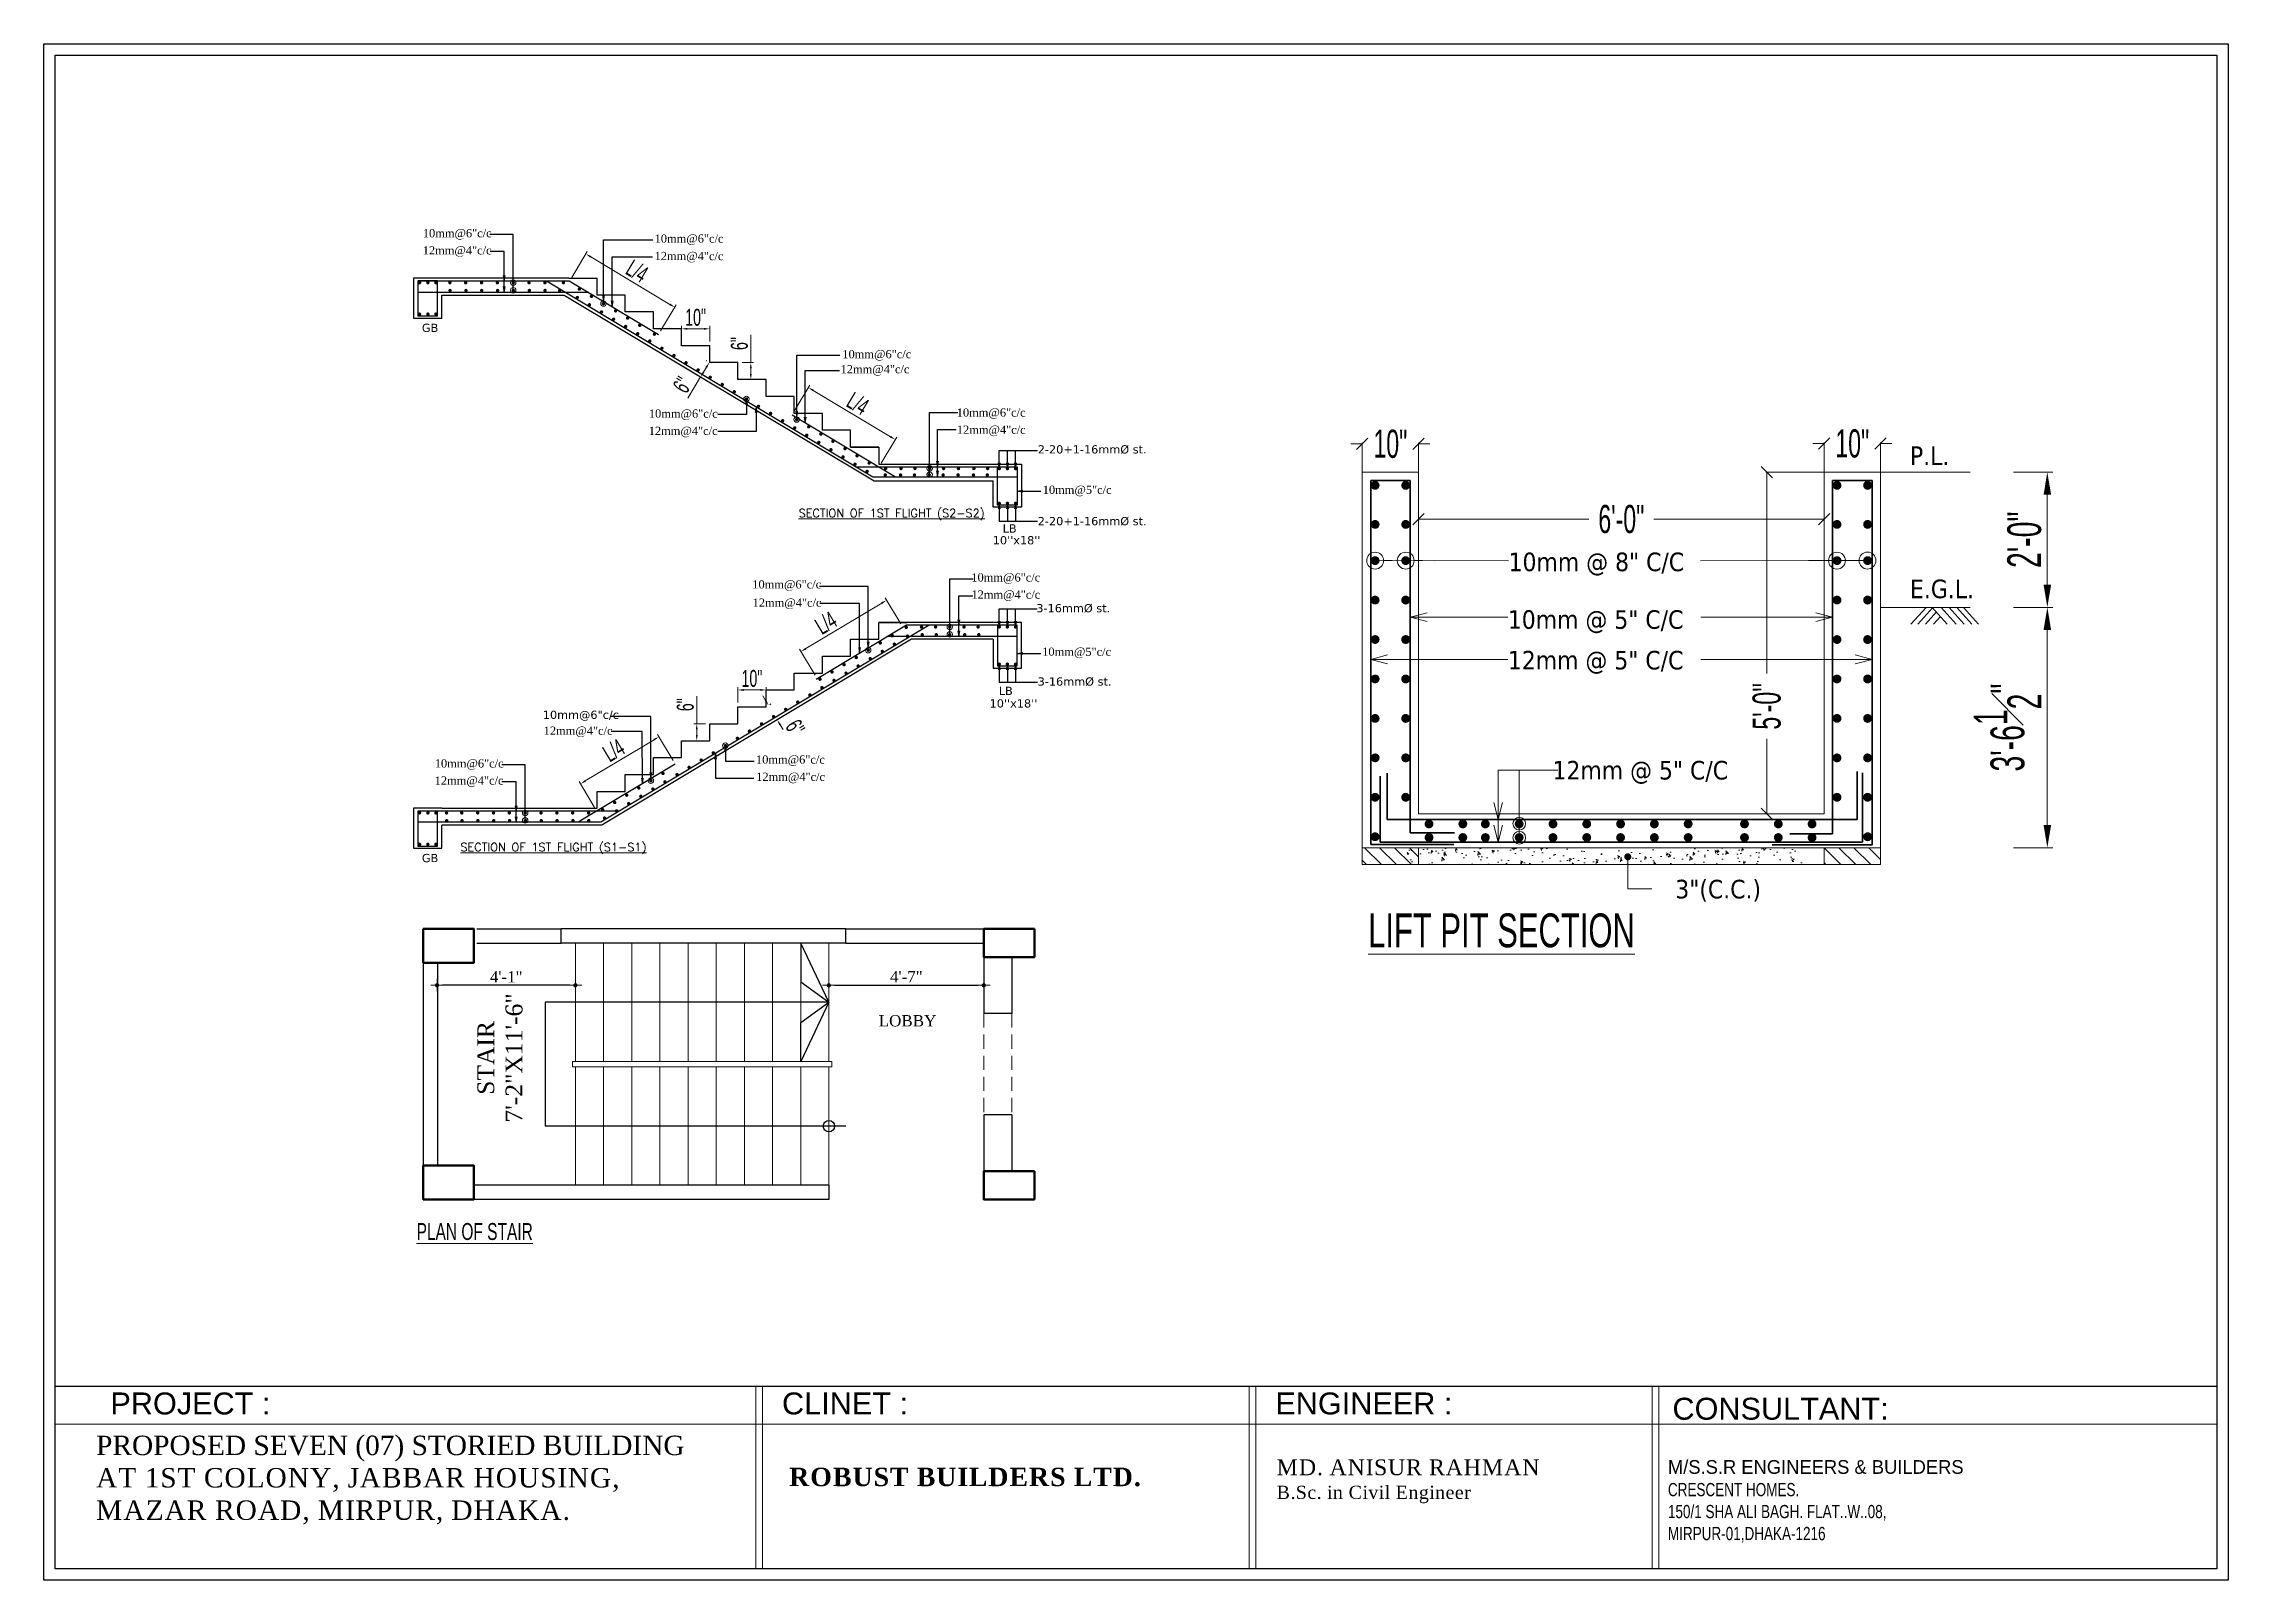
# Model space of a CAD drawing. Extents: x 52891 to 66536, y -48165 to -44533.
# Drawn here: x 64542 to 65317, y -46913 to -46368 of the extents above; entities that cross this region are included whole.
import ezdxf

# ---------------------------------------------------------------- set-up
doc = ezdxf.new("R2010")
doc.units = 0
doc.header["$MEASUREMENT"] = 0
doc.header["$PDMODE"] = 3
doc.linetypes.add('HIDDEN2', pattern=[0.1875, 0.125, -0.0625])
doc.layers.get('0').update_dxf_attribs({"lineweight": 13})
doc.layers.get('DEFPOINTS').update_dxf_attribs({"lineweight": 13})
for name, color, linetype, lineweight in [('COLL HATCH', 142, 'Continuous', 13), ('COLUMN', 1, 'Continuous', 40), ('COLUMN-1', 1, 'Continuous', 50), ('DIM', 8, 'Continuous', 13), ('DIMENSION', 8, 'Continuous', 15), ('dimention', 201, 'Continuous', 13), ('DIMENTION --1', 177, 'Continuous', 13), ('HACTH', 8, 'Continuous', 13), ('hatch', 252, 'Continuous', 13), ('HATCH-1', 53, 'Continuous', 13), ('line', 7, 'Continuous', 15), ('Reanf', 150, 'Continuous', 30), ('ROD', 1, 'Continuous', 35), ('STAIR', 8, 'Continuous', 13), ('TEX', 7, 'Continuous', 15), ('TEXT', 7, 'Continuous', 13), ('Text1', 7, 'Continuous', 13), ('VER RAIL', 32, 'Continuous', 15), ('WALL', 7, 'Continuous', 30), ('wall-3', 7, 'Continuous', 15), ('WIN', 4, 'Continuous', 13), ('windor', 4, 'Continuous', 25)]:
    doc.layers.add(name, color=color, linetype=linetype, lineweight=lineweight)
doc.layers.add('Layer1', color=174, linetype='Continuous')
doc.styles.add('Arial', font='arial.ttf')
doc.styles.add('arial narrow', font='tahoma.ttf')
doc.styles.add('ARIAL_HALF', font='swisscl.ttf', dxfattribs={"width": 0.8})
doc.styles.add('BABU', font='micross.ttf')
doc.styles.add('Kabir', font='ARIALN.TTF', dxfattribs={"width": 0.8})
doc.styles.add('RS6', font='times.ttf')
doc.styles.add('SIMPLEX', font='simplex.shx', dxfattribs={"width": 0.75, "oblique": 5})
doc.styles.get("Standard").update_dxf_attribs({"font": 'arial.ttf', "width": 0.6, "height": 6})
doc.styles.add('text', font='verdana.ttf')
doc.dimstyles.new('1-4', dxfattribs={"dimtxt": 6, "dimasz": 4, "dimexe": 1, "dimexo": 1.5, "dimgap": 1, "dimtad": 1, "dimdec": 1, "dimzin": 3, "dimdsep": 46, "dimlunit": 4, "dimtxsty": 'Standard', "dimcen": 0.09, "dimdle": 4, "dimclrd": 252, "dimclre": 252, "dimclrt": 7, "dimadec": 0, "dimazin": 0, "dimtfac": 1, "dimtdec": 1, "dimtofl": 0, "dimtmove": 1, "dimatfit": 3, "dimfxl": 2, "dimfrac": 1, "dimtolj": 1, "dimtzin": 0, "dimlwd": 9, "dimlwe": 9, "dimarcsym": 0})
doc.dimstyles.new('1_4', dxfattribs={"dimtxt": 3, "dimasz": 2, "dimexe": 0.18, "dimexo": 0.0625, "dimgap": 4, "dimtad": 0, "dimdec": 0, "dimzin": 3, "dimdsep": 46, "dimlunit": 4, "dimtxsty": 'RS6', "dimblk": 'D', "dimcen": 3, "dimse1": 1, "dimse2": 1, "dimclrt": 7, "dimadec": 0, "dimazin": 0, "dimtfac": 1, "dimtdec": 0, "dimtix": 1, "dimtmove": 1, "dimatfit": 3, "dimldrblk": 'OPEN30', "dimfxl": 0.18, "dimtvp": 0.75, "dimtolj": 1, "dimtzin": 0, "dimarcsym": 0})
doc.dimstyles.new('babu', dxfattribs={"dimscale": 0, "dimtxt": 5, "dimasz": 6, "dimexe": 4, "dimexo": 2, "dimgap": 1, "dimtad": 1, "dimdec": 1, "dimzin": 3, "dimdsep": 46, "dimlunit": 4, "dimtxsty": 'BABU', "dimblk": 'OBLIQUE', "dimcen": 0.09, "dimclrd": 256, "dimclre": 256, "dimclrt": 5, "dimadec": 0, "dimazin": 0, "dimtfac": 1, "dimtdec": 1, "dimtmove": 2, "dimatfit": 0, "dimldrblk": 'OPEN', "dimfxl": 1, "dimfrac": 1, "dimtolj": 1, "dimtzin": 0, "dimarcsym": 0})
doc.dimstyles.new('Colm dim', dxfattribs={"dimtxt": 4, "dimasz": 2, "dimexe": 3, "dimexo": 3, "dimgap": 0.125, "dimtad": 0, "dimdec": 0, "dimzin": 3, "dimdsep": 46, "dimlunit": 4, "dimtxsty": 'RS6', "dimblk": 'D', "dimcen": 3, "dimdle": 1, "dimse1": 1, "dimse2": 1, "dimclrt": 7, "dimadec": 0, "dimazin": 0, "dimtfac": 1, "dimtdec": 0, "dimtix": 1, "dimtmove": 0, "dimatfit": 3, "dimldrblk": 'OPEN90', "dimfxl": 6, "dimfxlon": 1, "dimtvp": 0.75, "dimtolj": 1, "dimtzin": 0, "dimarcsym": 0})
doc.dimstyles.new('Standard$0', dxfattribs={"dimtxt": 7, "dimasz": 3, "dimexe": 2, "dimexo": 2, "dimgap": 1.5, "dimtad": 0, "dimdec": 0, "dimrnd": 0.25, "dimzin": 3, "dimdsep": 46, "dimlunit": 4, "dimtxsty": 'Standard', "dimblk": 'OBLIQUE', "dimcen": 3.4375, "dimdle": 3, "dimclrd": 4, "dimclre": 256, "dimclrt": 256, "dimadec": 0, "dimazin": 0, "dimtfac": 1, "dimtdec": 0, "dimtofl": 0, "dimtmove": 0, "dimatfit": 3, "dimldrblk": 'DOTSMALL', "dimfxl": 4, "dimtolj": 1, "dimtzin": 0, "dimlwd": 9, "dimlwe": -1, "dimarcsym": 0})

msp = doc.modelspace()

# ---------------------------------------------------------------- texts
at = {"layer": 'DIM', "color": 0, "style": 'text'}
for s, p in [('LB', (64882.17, -46541.52)), ("10''x18''", (64878.67, -46545.69)), ("10''x18''", (64877.55, -46603.61)), ('LB', (64880.8, -46599.16))]:
    msp.add_text(s, height=2.916, dxfattribs=at).set_placement(p)
at = {"layer": 'DIM', "color": 0, "char_height": 2.916, "width": 45.0698, "style": 'text'}
for s, insert, attachment_point in [('{\\fTimes New Roman|b0|i0|c0|p18;10mm@6"c/c}', (64676.31, -46433.8), 1), ('{\\fTimes New Roman|b0|i0|c0|p18;10mm@6"c/c}', (64758.61, -46435.71), 1), ('{\\fTimes New Roman|b0|i0|c0|p18;12mm@4"c/c}', (64676.28, -46439.88), 1), ('{\\fTimes New Roman|b0|i0|c0|p18;12mm@4"c/c}', (64758.59, -46441.9), 1), ('GB', (64675.97, -46467.4), 1), ('{\\fTimes New Roman|b0|i0|c0|p18;10mm@6"c/c}', (64825.27, -46476.73), 1), ('{\\fTimes New Roman|b0|i0|c0|p18;12mm@4"c/c}', (64824.63, -46482.07), 1), ('{\\fTimes New Roman|b0|i0|c0|p18;10mm@6"c/c}', (64756.57, -46497.82), 1), ('{\\fTimes New Roman|b0|i0|c0|p18;10mm@6"c/c}', (64890.32, -46497.44), 3), ('{\\fTimes New Roman|b0|i0|c0|p18;12mm@4"c/c}', (64756.52, -46503.95), 1), ('{\\fTimes New Roman|b0|i0|c0|p18;12mm@4"c/c}', (64890.35, -46503.55), 3), ('2-20+1-16mm%%C st.', (64894.64, -46510.53), 1), ('{\\fTimes New Roman|b0|i0|c0|p18;10mm@5"c/c}', (64896.41, -46524.88), 1), ('2-20+1-16mm%%C st.', (64894.64, -46536), 1), ('{\\fTimes New Roman|b0|i0|c0|p18;10mm@6"c/c}', (64793.29, -46558.43), 1), ('{\\fTimes New Roman|b0|i0|c0|p18;10mm@6"c/c}', (64895.51, -46555.98), 3), ('{\\fTimes New Roman|b0|i0|c0|p18;12mm@4"c/c}', (64895.54, -46562.06), 3), ('{\\fTimes New Roman|b0|i0|c0|p18;12mm@4"c/c}', (64793.41, -46564.93), 1), ('3-16mm%%C st.', (64894.14, -46566.89), 1), ('{\\fTimes New Roman|b0|i0|c0|p18;10mm@5"c/c}', (64896.23, -46582.34), 1), ('3-16mm%%C st.', (64894.6, -46592.92), 1), ('10mm@6"c/c', (64718.91, -46604.73), 1), ('{\\fTimes New Roman|b0|i0|c0|p18;12mm@4"c/c}', (64719.23, -46610.37), 1), ('{\\fTimes New Roman|b0|i0|c0|p18;10mm@6"c/c}', (64680.55, -46621.98), 1), ('{\\fTimes New Roman|b0|i0|c0|p18;10mm@6"c/c}', (64794.61, -46620.61), 1), ('{\\fTimes New Roman|b0|i0|c0|p18;12mm@4"c/c}', (64680.52, -46628.06), 1), ('{\\fTimes New Roman|b0|i0|c0|p18;12mm@4"c/c}', (64794.67, -46626.74), 1), ('GB', (64675.97, -46655.58), 1)]:
    msp.add_mtext(s, dxfattribs=dict(at, insert=insert, attachment_point=attachment_point))
at = {"layer": 'TEXT', "insert": (64711.76, -46727.98), "char_height": 6, "width": 44.383, "attachment_point": 8, "rotation": 90, "style": 'RS6'}
msp.add_mtext('STAIR\\P7\'-2"X11\'-6"', dxfattribs=at)
at = {"layer": 'TEXT', "insert": (64848.4, -46716.85), "char_height": 4, "width": 44.383, "attachment_point": 8, "style": 'RS6'}
msp.add_mtext('LOBBY', dxfattribs=at)
at = {"layer": 'Text1', "lineweight": 13, "ltscale": 15, "style": 'SIMPLEX'}
for s, p in [('%%USECTION OF 1ST FLIGHT (S2-S2)', (64809.75, -46536.08)), ('%%USECTION OF 1ST FLIGHT (S1-S1)', (64689.66, -46654.62))]:
    msp.add_text(s, height=2.9416, dxfattribs=at).set_placement(p)
at = {"layer": 'Text1', "insert": (64674.11, -46786.59), "char_height": 6, "width": 103.2444, "attachment_point": 1, "style": 'Kabir'}
msp.add_mtext('{\\LPLAN OF STAIR}', dxfattribs=at)

# ---------------------------------------------------------------- blocks, each defined once
blk = doc.blocks.new('*D1766')
at = {"layer": 'DEFPOINTS', "color": 0}
for p in [(64813.21, -46490.03), (64807.41, -46499.69), (64838.26, -46518.2)]:
    blk.add_point(p, dxfattribs=at)
at = {"layer": 'DIMENTION --1', "color": 252, "lineweight": 9}
for p, q in [((64808.18, -46498.4), (64813.72, -46489.17)), ((64842.34, -46507.51), (64814.92, -46491.06)), ((64839.03, -46516.91), (64844.57, -46507.68))]:
    blk.add_line(p, q, dxfattribs=at)
at = {"layer": 'DIMENTION --1', "color": 252}
for points in [[(64815.09, -46490.77), (64814.75, -46491.34), (64813.21, -46490.03)], [(64842.51, -46507.22), (64842.17, -46507.79), (64844.06, -46508.53)]]:
    blk.add_solid(points, dxfattribs=at)
at = {"layer": 'DIMENTION --1', "color": 7, "insert": (64830.74, -46495.76), "char_height": 6, "attachment_point": 5, "rotation": 329.03624}
blk.add_mtext('\\A1;L/4', dxfattribs=at)
blk = doc.blocks.new('*D1767')
at = {"layer": 'DEFPOINTS', "color": 0}
for p in [(64728.4, -46452.29), (64765.74, -46461.54), (64759.94, -46471.2)]:
    blk.add_point(p, dxfattribs=at)
at = {"layer": 'DIMENTION --1', "color": 252, "lineweight": 9}
for p, q in [((64729.17, -46451), (64734.71, -46441.76)), ((64735.91, -46443.65), (64764.02, -46460.51)), ((64760.71, -46469.92), (64766.25, -46460.69))]:
    blk.add_line(p, q, dxfattribs=at)
at = {"layer": 'DIMENTION --1', "color": 252}
for points in [[(64736.09, -46443.36), (64735.74, -46443.94), (64734.2, -46442.62)], [(64764.19, -46460.23), (64763.85, -46460.8), (64765.74, -46461.54)]]:
    blk.add_solid(points, dxfattribs=at)
at = {"layer": 'DIMENTION --1', "color": 7, "insert": (64752.38, -46448.74), "char_height": 6, "attachment_point": 5, "rotation": 329.03624}
blk.add_mtext('\\A1;L/4', dxfattribs=at)
blk = doc.blocks.new('*D1768')
at = {"layer": 'DEFPOINTS', "color": 0}
for p in [(64768.17, -46469.2), (64768.17, -46475.2), (64778.17, -46475.2)]:
    blk.add_point(p, dxfattribs=at)
at = {"layer": 'DIMENTION --1', "color": 252, "lineweight": 9}
for p, q in [((64768.17, -46473.7), (64768.17, -46468.2)), ((64778.17, -46473.7), (64778.17, -46468.2)), ((64776.17, -46469.2), (64770.17, -46469.2))]:
    blk.add_line(p, q, dxfattribs=at)
at = {"layer": 'DIMENTION --1', "color": 252}
for points in [[(64770.17, -46468.87), (64770.17, -46469.53), (64768.17, -46469.2)], [(64776.17, -46468.87), (64776.17, -46469.53), (64778.17, -46469.2)]]:
    blk.add_solid(points, dxfattribs=at)
at = {"layer": 'DIMENTION --1', "color": 7, "insert": (64773.17, -46465.14), "char_height": 6, "attachment_point": 5}
blk.add_mtext('\\A1;10"', dxfattribs=at)
blk = doc.blocks.new('*D1769')
at = {"layer": 'DEFPOINTS', "color": 0}
for p in [(64788.17, -46481.2), (64788.17, -46487.2), (64792.77, -46487.2)]:
    blk.add_point(p, dxfattribs=at)
at = {"layer": 'DIMENTION --1', "color": 252, "lineweight": 9}
for p, q in [((64792.77, -46471.35), (64792.77, -46481.2)), ((64789.67, -46481.2), (64793.77, -46481.2)), ((64792.77, -46483.2), (64792.77, -46485.2)), ((64789.67, -46487.2), (64793.77, -46487.2))]:
    blk.add_line(p, q, dxfattribs=at)
at = {"layer": 'DIMENTION --1', "color": 252}
for points in [[(64792.44, -46483.2), (64793.1, -46483.2), (64792.77, -46481.2)], [(64792.44, -46485.2), (64793.1, -46485.2), (64792.77, -46487.2)]]:
    blk.add_solid(points, dxfattribs=at)
at = {"layer": 'DIMENTION --1', "color": 7, "insert": (64788.71, -46474.43), "char_height": 6, "attachment_point": 5, "rotation": 90}
blk.add_mtext('\\A1;6"', dxfattribs=at)
blk = doc.blocks.new('_OPEN')
at = {"color": 0, "linetype": 'ByBlock', "ltscale": 2}
for p, q in [((-1, 0.17), (0, 0)), ((0, 0), (-1, -0.17)), ((0, 0), (-1, 0))]:
    blk.add_line(p, q, dxfattribs=at)
blk = doc.blocks.new('*D1770')
at = {"layer": 'DEFPOINTS', "color": 0}
for p in [(64778.17, -46481.2), (64774.95, -46486.26), (64775.08, -46486.34)]:
    blk.add_point(p, dxfattribs=at)
at = {"layer": 'DIMENTION --1', "color": 252, "lineweight": 9}
for p, q in [((64777.01, -46482.83), (64775.98, -46484.55)), ((64776.89, -46480.43), (64777.18, -46480.61)), ((64770.41, -46493.84), (64774.95, -46486.26)), ((64773.8, -46485.57), (64774.09, -46485.75))]:
    blk.add_line(p, q, dxfattribs=at)
at = {"layer": 'DIMENTION --1', "color": 252}
for points in [[(64775.7, -46484.38), (64776.27, -46484.72), (64774.95, -46486.26)], [(64776.72, -46482.66), (64777.3, -46483.01), (64778.04, -46481.12)]]:
    blk.add_solid(points, dxfattribs=at)
at = {"layer": 'DIMENTION --1', "color": 7, "insert": (64768.51, -46489.1), "char_height": 6, "attachment_point": 5, "rotation": 59.03624}
blk.add_mtext('\\A1;6"', dxfattribs=at)
blk = doc.blocks.new('*D1771')
at = {"layer": 'DEFPOINTS', "color": 0}
for p in [(64760.13, -46614.01), (64765.93, -46623.69), (64738.09, -46640.38)]:
    blk.add_point(p, dxfattribs=at)
at = {"layer": 'DIMENTION --1', "color": 252, "lineweight": 9}
for p, q in [((64734, -46629.69), (64758.41, -46615.04)), ((64765.16, -46622.41), (64759.61, -46613.16)), ((64737.32, -46639.09), (64731.77, -46629.86))]:
    blk.add_line(p, q, dxfattribs=at)
at = {"layer": 'DIMENTION --1', "color": 252}
for points in [[(64758.24, -46614.76), (64758.58, -46615.33), (64760.13, -46614.01)], [(64733.83, -46629.4), (64734.17, -46629.97), (64732.29, -46630.72)]]:
    blk.add_solid(points, dxfattribs=at)
at = {"layer": 'DIMENTION --1', "color": 7, "insert": (64744.1, -46618.85), "char_height": 6, "attachment_point": 5, "rotation": 30.96376}
blk.add_mtext('\\A1;L/4', dxfattribs=at)
blk = doc.blocks.new('*D1772')
at = {"layer": 'DEFPOINTS', "color": 0}
for p in [(64846.75, -46575.19), (64810.58, -46583.74), (64816.38, -46593.41)]:
    blk.add_point(p, dxfattribs=at)
at = {"layer": 'DIMENTION --1', "color": 252, "lineweight": 9}
for p, q in [((64839.23, -46566.55), (64812.29, -46582.71)), ((64845.98, -46573.9), (64840.43, -46564.66)), ((64815.61, -46592.12), (64810.07, -46582.88))]:
    blk.add_line(p, q, dxfattribs=at)
at = {"layer": 'DIMENTION --1', "color": 252}
for points in [[(64839.06, -46566.26), (64839.41, -46566.84), (64840.95, -46565.52)], [(64812.12, -46582.43), (64812.47, -46583), (64810.58, -46583.74)]]:
    blk.add_solid(points, dxfattribs=at)
at = {"layer": 'DIMENTION --1', "color": 7, "insert": (64819.45, -46573.64), "char_height": 6, "attachment_point": 5, "rotation": 30.96376}
blk.add_mtext('\\A1;L/4', dxfattribs=at)
blk = doc.blocks.new('*D1773')
at = {"layer": 'DEFPOINTS', "color": 0}
for p in [(64798.17, -46597.38), (64788.17, -46603.38), (64798.17, -46603.38)]:
    blk.add_point(p, dxfattribs=at)
at = {"layer": 'DIMENTION --1', "color": 252, "lineweight": 9}
for p, q in [((64788.17, -46601.88), (64788.17, -46596.38)), ((64790.17, -46597.38), (64796.17, -46597.38)), ((64798.17, -46601.88), (64798.17, -46596.38))]:
    blk.add_line(p, q, dxfattribs=at)
at = {"layer": 'DIMENTION --1', "color": 252}
for points in [[(64790.17, -46597.05), (64790.17, -46597.71), (64788.17, -46597.38)], [(64796.17, -46597.05), (64796.17, -46597.71), (64798.17, -46597.38)]]:
    blk.add_solid(points, dxfattribs=at)
at = {"layer": 'DIMENTION --1', "color": 7, "insert": (64793.17, -46593.32), "char_height": 6, "attachment_point": 5}
blk.add_mtext('\\A1;10"', dxfattribs=at)
blk = doc.blocks.new('*D1774')
at = {"layer": 'DEFPOINTS', "color": 0}
for p in [(64773.57, -46615.38), (64778.17, -46609.38), (64778.17, -46615.38)]:
    blk.add_point(p, dxfattribs=at)
at = {"layer": 'DIMENTION --1', "color": 252, "lineweight": 9}
for p, q in [((64773.57, -46599.53), (64773.57, -46609.38)), ((64776.67, -46609.38), (64772.57, -46609.38)), ((64776.67, -46615.38), (64772.57, -46615.38)), ((64773.57, -46611.38), (64773.57, -46613.38))]:
    blk.add_line(p, q, dxfattribs=at)
at = {"layer": 'DIMENTION --1', "color": 252}
for points in [[(64773.24, -46611.38), (64773.91, -46611.38), (64773.57, -46609.38)], [(64773.24, -46613.38), (64773.91, -46613.38), (64773.57, -46615.38)]]:
    blk.add_solid(points, dxfattribs=at)
at = {"layer": 'DIMENTION --1', "color": 7, "insert": (64769.51, -46602.61), "char_height": 6, "attachment_point": 5, "rotation": 90}
blk.add_mtext('\\A1;6"', dxfattribs=at)
blk = doc.blocks.new('*D1775')
at = {"layer": 'DEFPOINTS', "color": 0}
for p in [(64798.17, -46603.38), (64801.26, -46608.53), (64802.14, -46608)]:
    blk.add_point(p, dxfattribs=at)
at = {"layer": 'DIMENTION --1', "color": 252, "lineweight": 9}
for p, q in [((64798.03, -46601.14), (64797, -46599.42)), ((64799.46, -46602.61), (64799.91, -46602.34)), ((64802.55, -46607.75), (64803, -46607.48)), ((64803.17, -46609.71), (64804.2, -46611.43))]:
    blk.add_line(p, q, dxfattribs=at)
at = {"layer": 'DIMENTION --1', "color": 252}
for points in [[(64798.31, -46600.97), (64797.74, -46601.31), (64799.05, -46602.85)], [(64803.46, -46609.54), (64802.88, -46609.88), (64802.14, -46608)]]:
    blk.add_solid(points, dxfattribs=at)
at = {"layer": 'DIMENTION --1', "color": 7, "insert": (64808.51, -46610.71), "char_height": 6, "attachment_point": 5, "rotation": 300.96376}
blk.add_mtext('\\A1;6"', dxfattribs=at)
blk = doc.blocks.new('D')
at = {"layer": 'DIM'}
for q in [(-1.125, 0), (0, 1.125), (1.125, 0), (0, -1.125)]:
    blk.add_line((0, 0), q, dxfattribs=at)
at = {"layer": 'DIM', "color": 6, "const_width": 0.375}
blk.add_lwpolyline([(-0.1875, 0, 1), (0.1875, 0, 1)], format="xyb", close=True, dxfattribs=at)
blk = doc.blocks.new('*D1868')
at = {"layer": 'DEFPOINTS', "color": 0}
for p in [(64681.35, -46702.2), (64681.35, -46702.2), (64730.48, -46702.2)]:
    blk.add_point(p, dxfattribs=at)
at = {"layer": 'VER RAIL', "color": 0, "linetype": 'Continuous', "lineweight": -2}
blk.add_line((64728.48, -46702.2), (64683.35, -46702.2), dxfattribs=at)
at = {"layer": 'VER RAIL', "color": 0, "lineweight": -2, "xscale": 2, "yscale": 2, "zscale": 2, "rotation": 180}
blk.add_blockref('D', (64681.35, -46702.2), dxfattribs=at)
at = {"layer": 'VER RAIL', "color": 0, "lineweight": -2, "xscale": 2, "yscale": 2, "zscale": 2}
blk.add_blockref('D', (64730.48, -46702.2), dxfattribs=at)
at = {"layer": 'VER RAIL', "color": 7, "insert": (64705.91, -46699.2), "char_height": 4, "attachment_point": 5, "style": 'RS6'}
blk.add_mtext('\\A1;4\'-1"', dxfattribs=at)
blk = doc.blocks.new('_Open90')
at = {"layer": 'DIM', "color": 0, "lineweight": -2}
for p, q in [((0, 0), (-1, 0)), ((-0.5, 0.5), (0, 0)), ((0, 0), (-0.5, -0.5))]:
    blk.add_line(p, q, dxfattribs=at)
blk = doc.blocks.new('*D1869')
at = {"layer": 'DEFPOINTS', "color": 0}
for p in [(64820.48, -46702.2), (64875.48, -46702.2), (64875.48, -46702.2)]:
    blk.add_point(p, dxfattribs=at)
at = {"layer": 'VER RAIL', "color": 0, "linetype": 'Continuous', "lineweight": -2}
blk.add_line((64822.48, -46702.2), (64873.48, -46702.2), dxfattribs=at)
at = {"layer": 'VER RAIL', "color": 0, "lineweight": -2, "xscale": 2, "yscale": 2, "zscale": 2, "rotation": 180}
blk.add_blockref('D', (64820.48, -46702.2), dxfattribs=at)
at = {"layer": 'VER RAIL', "color": 0, "lineweight": -2, "xscale": 2, "yscale": 2, "zscale": 2}
blk.add_blockref('D', (64875.48, -46702.2), dxfattribs=at)
at = {"layer": 'VER RAIL', "color": 7, "insert": (64847.98, -46699.14), "char_height": 4, "attachment_point": 5, "style": 'RS6'}
blk.add_mtext('\\A1;4\'-7"', dxfattribs=at)
blk = doc.blocks.new('_Oblique')
at = {"layer": 'WALL', "color": 0, "lineweight": -2}
blk.add_line((-0.5, -0.5), (0.5, 0.5), dxfattribs=at)
blk = doc.blocks.new('*D1914')
at = {"layer": 'DEFPOINTS', "color": 0}
for p in [(64204.51, -46156.25, 0), (64276.51, -46156.25, 0), (64276.51, -46164.36)]:
    blk.add_point(p, dxfattribs=at)
at = {"layer": 'DIMENSION', "color": 0, "lineweight": -2}
for p, q in [((64204.51, -46156.31), (64204.51, -46164.54)), ((64276.51, -46156.31), (64276.51, -46164.54)), ((64204.51, -46164.36), (64234.73, -46164.36)), ((64276.51, -46164.36), (64246.28, -46164.36))]:
    blk.add_line(p, q, dxfattribs=at)
at = {"layer": 'DIMENSION', "color": 0, "lineweight": -2, "xscale": 2, "yscale": 2, "zscale": 2, "rotation": 180}
blk.add_blockref('_Oblique', (64204.51, -46164.36), dxfattribs=at)
at = {"layer": 'DIMENSION', "color": 0, "lineweight": -2, "xscale": 2, "yscale": 2, "zscale": 2}
blk.add_blockref('_Oblique', (64276.51, -46164.36), dxfattribs=at)
at = {"layer": 'DIMENSION', "color": 153, "insert": (64240.51, -46164.36), "char_height": 5, "attachment_point": 5, "style": 'ARIAL_HALF'}
blk.add_mtext('\\A1;6\'-0"', dxfattribs=at)
blk = doc.blocks.new('_DotSmall')
at = {"layer": 'dimention', "color": 0, "const_width": 0.5}
blk.add_lwpolyline([(-0.0625, 0, 1), (0.0625, 0, 1)], format="xyb", close=True, dxfattribs=at)
blk = doc.blocks.new('*D1915')
at = {"layer": 'DEFPOINTS', "color": 0}
for p in [(64278.01, -46156, 0.02), (64266.33, -46216.65), (64276.51, -46216.65, 0)]:
    blk.add_point(p, dxfattribs=at)
at = {"layer": 'DIMENSION', "color": 0, "lineweight": -2}
for p, q in [((64277.94, -46156), (64266.15, -46156)), ((64266.33, -46156), (64266.33, -46191.76)), ((64266.33, -46216.65), (64266.33, -46203.35)), ((64276.44, -46216.65), (64266.15, -46216.65))]:
    blk.add_line(p, q, dxfattribs=at)
at = {"layer": 'DIMENSION', "color": 0, "lineweight": -2, "xscale": 2, "yscale": 2, "zscale": 2}
for p, rotation in [((64266.33, -46156), 90), ((64266.33, -46216.65), 270)]:
    blk.add_blockref('_Oblique', p, dxfattribs=dict(at, rotation=rotation))
at = {"layer": 'DIMENSION', "color": 153, "insert": (64266.33, -46197.56), "char_height": 5, "attachment_point": 5, "rotation": 90, "style": 'ARIAL_HALF'}
blk.add_mtext("\\A1;5'-0''", dxfattribs=at)
blk = doc.blocks.new('*D1916')
at = {"layer": 'DEFPOINTS', "color": 0}
for p in [(64276.51, -46150.94), (64276.51, -46156), (64286.51, -46156, 0.02)]:
    blk.add_point(p, dxfattribs=at)
at = {"layer": 'DIMENSION', "color": 0, "lineweight": -2}
for p, q in [((64276.51, -46150.94), (64274.51, -46150.94)), ((64276.51, -46155.94), (64276.51, -46150.76)), ((64286.51, -46155.94), (64286.51, -46150.76)), ((64286.51, -46150.94), (64288.51, -46150.94))]:
    blk.add_line(p, q, dxfattribs=at)
at = {"layer": 'DIMENSION', "color": 0, "lineweight": -2, "xscale": 2, "yscale": 2, "zscale": 2}
blk.add_blockref('_Oblique', (64276.51, -46150.94), dxfattribs=at)
at = {"layer": 'DIMENSION', "color": 0, "lineweight": -2, "xscale": 2, "yscale": 2, "zscale": 2, "rotation": 180}
blk.add_blockref('_Oblique', (64286.51, -46150.94), dxfattribs=at)
at = {"layer": 'DIMENSION', "color": 153, "insert": (64281.51, -46150.94), "char_height": 5, "attachment_point": 5, "style": 'ARIAL_HALF'}
blk.add_mtext('\\A1;10"', dxfattribs=at)
blk = doc.blocks.new('*D1917')
at = {"layer": 'DEFPOINTS', "color": 0}
for p in [(64194.51, -46151), (64194.51, -46156, 0), (64204.51, -46156, 0)]:
    blk.add_point(p, dxfattribs=at)
at = {"layer": 'DIMENSION', "color": 0, "lineweight": -2}
for p, q in [((64194.51, -46151), (64192.51, -46151)), ((64194.51, -46155.94), (64194.51, -46150.82)), ((64204.51, -46155.94), (64204.51, -46150.82)), ((64204.51, -46151), (64206.51, -46151))]:
    blk.add_line(p, q, dxfattribs=at)
at = {"layer": 'DIMENSION', "color": 0, "lineweight": -2, "xscale": 2, "yscale": 2, "zscale": 2}
blk.add_blockref('_Oblique', (64194.51, -46151), dxfattribs=at)
at = {"layer": 'DIMENSION', "color": 0, "lineweight": -2, "xscale": 2, "yscale": 2, "zscale": 2, "rotation": 180}
blk.add_blockref('_Oblique', (64204.51, -46151), dxfattribs=at)
at = {"layer": 'DIMENSION', "color": 153, "insert": (64199.51, -46151), "char_height": 5, "attachment_point": 5, "style": 'ARIAL_HALF'}
blk.add_mtext('\\A1;10"', dxfattribs=at)
blk = doc.blocks.new('*D1988')
at = {"layer": 'DEFPOINTS', "color": 0}
for p in [(64286.51, -46180, 0), (64316.13, -46180), (64286.51, -46222.65, 0)]:
    blk.add_point(p, dxfattribs=at)
at = {"layer": 'line', "color": 252, "lineweight": 9}
for p, q in [((64310.13, -46180), (64317.13, -46180)), ((64316.13, -46218.65), (64316.13, -46184)), ((64310.13, -46222.65), (64317.13, -46222.65))]:
    blk.add_line(p, q, dxfattribs=at)
at = {"layer": 'line', "color": 252}
for points in [[(64315.47, -46184), (64316.8, -46184), (64316.13, -46180)], [(64315.47, -46218.65), (64316.8, -46218.65), (64316.13, -46222.65)]]:
    blk.add_solid(points, dxfattribs=at)
at = {"layer": 'line', "color": 7, "insert": (64309.05, -46201.33), "char_height": 6, "attachment_point": 5, "rotation": 90}
blk.add_mtext('\\A1;3\'-6{\\H1.000000x;\\S1#2;}"', dxfattribs=at)
blk = doc.blocks.new('*D1989')
at = {"layer": 'DEFPOINTS', "color": 0}
for p in [(64302.44, -46156, 0.03), (64316.13, -46156), (64286.51, -46180, 0)]:
    blk.add_point(p, dxfattribs=at)
at = {"layer": 'line', "color": 252, "lineweight": 9}
for p, q in [((64310.13, -46156), (64317.13, -46156)), ((64316.13, -46176), (64316.13, -46160)), ((64310.13, -46180), (64317.13, -46180))]:
    blk.add_line(p, q, dxfattribs=at)
at = {"layer": 'line', "color": 252}
for points in [[(64315.47, -46160), (64316.8, -46160), (64316.13, -46156)], [(64315.47, -46176), (64316.8, -46176), (64316.13, -46180)]]:
    blk.add_solid(points, dxfattribs=at)
at = {"layer": 'line', "color": 7, "insert": (64312.07, -46168), "char_height": 6, "attachment_point": 5, "rotation": 90}
blk.add_mtext('\\A1;2\'-0"', dxfattribs=at)
blk = doc.blocks.new('L')
at = {"layer": 'Layer1', "color": 0}
blk.add_line((0, 65.62), (-777.86, 65.62), dxfattribs=at)
at = {"layer": 'Layer1', "color": 4}
blk.add_lwpolyline([(-781.98, 548.61), (4.12, 548.61), (4.12, -4.12), (-781.98, -4.12)], close=True, dxfattribs=at)
at = {"layer": 'Layer1', "color": 1}
blk.add_lwpolyline([(-777.86, 544.49), (0, 544.49), (0, 0), (-777.86, 0)], close=True, dxfattribs=at)
at = {"layer": 'TEXT', "color": 0}
for p, q in [((0, 65.62), (-777.86, 65.62)), ((-525.74, 0.31), (-525.74, 65.62)), ((-523.37, 0.31), (-523.37, 65.62)), ((-348.23, 0.31), (-348.23, 65.62)), ((-345.86, 0.31), (-345.86, 65.62)), ((-203.16, 0.31), (-203.16, 65.62)), ((-200.79, 0.31), (-200.79, 65.62)), ((-777.86, 52.07), (0, 52.07))]:
    blk.add_line(p, q, dxfattribs=at)
at = {"layer": 'TEXT', "color": 4, "lineweight": 13, "char_height": 7.894, "attachment_point": 1, "style": 'Arial'}
for s, insert in [('PROJECT :', (-757.98, 63.44)), ('CLINET :', (-516.31, 63.44)), ('ENGINEER :', (-338.79, 63.44))]:
    blk.add_mtext(s, dxfattribs=dict(at, insert=insert))
at = {"layer": 'TEXT', "color": 4, "lineweight": 13, "insert": (-195.89, 61.54), "char_height": 7.8937, "attachment_point": 1, "line_spacing_factor": 1.5, "style": 'Arial'}
blk.add_mtext('CONSULTANT:', dxfattribs=at)
at = {"layer": 'TEXT', "color": 3, "lineweight": 13, "attachment_point": 1, "style": 'Arial'}
for s, insert, char_height, width in [('{\\fTimes New Roman|b0|i0|c0|p18;\\T1.05;MD. ANISUR RAHMAN\\P\\H0.8344x;B.Sc. in Civil Engineer}', (-338.33, 39.36), 5.6834, 108.3857), ('\\pt139.4;{\\fTimes New Roman|b1|i0|c0|p18;\\T1.05;\\C5;ROBUST BUILDERS LTD.}', (-513.76, 36.38), 6.64, 133.2452)]:
    blk.add_mtext(s, dxfattribs=dict(at, insert=insert, char_height=char_height, width=width))
at = {"layer": 'TEXT', "color": 4, "insert": (-197.52, 39.11), "char_height": 4.89284, "attachment_point": 1, "style": 'Arial'}
blk.add_mtext('\\pt1.131;{\\fBankGothic Lt BT|b0|i0|c0|p34;\\H1.009x;\\C96;M/S.S.R ENGINEERS & BUILDERS\\fSwis721 LtCn BT|b0|i0|c0|p34;\\H0.6676x;\\C1;\\P\\H1.439x;\\C5;CRESCENT HOMES.\\P150/1 SHA ALI BAGH. FLAT..W..08,\\PMIRPUR-01,DHAKA-1216}', dxfattribs=at)
at = {"layer": 'WALL', "color": 4, "linetype": 'ByBlock', "lineweight": 25, "insert": (-763.12, 47.91), "char_height": 6.9904, "width": 217.6986, "attachment_point": 1}
blk.add_mtext('{\\fTimes New Roman|b0|i0|c0|p18;\\W1;\\C144;PROPOSED SEVEN (07) STORIED BUILDING\\P\\T1.05;AT 1ST COLONY, JABBAR HOUSING, MAZAR ROAD, MIRPUR, DHAKA.}', dxfattribs=at)
blk = doc.blocks.new('dfsdfdsfsd')
at = {"layer": 'HACTH', "linetype": 'Continuous', "lineweight": 9, "ltscale": 20}
h = blk.add_hatch(dxfattribs=at)
h.set_pattern_fill('ANSI31', color=256, scale=15, style=0)
h.set_pattern_definition([(135, (304762.8838, 31897.2596), (1.325825215, 1.325825215), [])])
h.paths.add_polyline_path([(64194.51, -46225.65), (64204.51, -46225.65), (64204.51, -46222.65), (64194.51, -46222.65)])
h = blk.add_hatch(dxfattribs=at)
h.set_pattern_fill('ANSI31', color=256, scale=15, style=0)
h.set_pattern_definition([(135, (304764.8835, 31897.2596), (1.325825215, 1.325825215), [])])
h.paths.add_polyline_path([(64276.51, -46222.65), (64276.51, -46225.65), (64286.51, -46225.65), (64286.51, -46222.65)])
at = {"layer": 'HATCH-1', "ltscale": 0.25}
h = blk.add_hatch(dxfattribs=at)
h.set_pattern_fill('AR-CONC', color=5, scale=0.6, style=0)
h.set_pattern_definition([(130, (308084.544, 32534.2663), (-4.303561096, -0.37651281), [0.45, -4.95]), (185, (308084.544, 32534.2663), (0.832508, 4.5131528), [0.36, -3.96]), (79.5486, (308084.1855, 32534.235), (-3.47105629, 4.13663725), [0.38244114, -4.20685267]), (133.8158, (308084.544, 32535.4663), (-6.40344629, -0.99311409), [0.675, -7.425]), (83.3644, (308084.0105, 32535.3835), (-5.60797623, 5.84470723), [0.57366173, -6.310278]), (188.8158, (308084.544, 32535.466), (-5.60797167, 5.8447116), [0.54, -5.94]), (159, (308083.944, 32535.1663), (-3.581442313, -2.415713344), [0.45, -4.95]), (214, (308083.944, 32535.1663), (-1.45989199, 4.35090027), [0.36, -3.96]), (108.5486, (308083.6457, 32534.965), (-5.04133577, 1.93518298), [0.38244114, -4.20685267]), (142.5, (308084.5442, 32534.2663), (-0.072959132, 1.997363123), [0, -3.912, 0, -4.02, 0, -3.975]), (172.5, (308084.5442, 32534.2663), (-1.578417225, 2.366470271), [0, -2.292, 0, -3.822, 0, -1.515]), (212.5, (308085.8822, 32534.2663), (-3.202934617, -0.13532923), [0, -1.5, 0, -4.68, 0, -6.21]), (222.5, (308086.4822, 32534.2663), (-3.499117016, 0.600629894), [0, -1.95, 0, -3.108, 0, -4.41])])
h.paths.add_polyline_path([(64202.51, -46222.65), (64272.51, -46222.65), (64272.51, -46225.65), (64241.67, -46225.65), (64241.67, -46224.58, 0.968683), (64241.65, -46223.96, 1.032329), (64241.67, -46224.58), (64241.67, -46225.65), (64202.51, -46225.65)])
at = {"layer": 'COLUMN', "linetype": 'Continuous', "lineweight": 25, "const_width": 0.784, "elevation": 0}
for points in [[(64197.19, -46158.35, 1), (64196.41, -46158.35, 1)], [(64202.62, -46158.35, 1), (64201.83, -46158.35, 1)], [(64279.19, -46158.35, 1), (64278.41, -46158.35, 1)], [(64284.62, -46158.35, 1), (64283.83, -46158.35, 1)], [(64197.19, -46165.28, 1), (64196.41, -46165.28, 1)], [(64202.62, -46165.28, 1), (64201.83, -46165.28, 1)], [(64279.19, -46165.28, 1), (64278.41, -46165.28, 1)], [(64284.62, -46165.28, 1), (64283.83, -46165.28, 1)], [(64197.19, -46171.71, 1), (64196.41, -46171.71, 1)], [(64202.62, -46171.71, 1), (64201.83, -46171.71, 1)], [(64279.19, -46171.71, 1), (64278.41, -46171.71, 1)], [(64284.62, -46171.71, 1), (64283.83, -46171.71, 1)], [(64197.19, -46178.71, 1), (64196.41, -46178.71, 1)], [(64202.62, -46178.71, 1), (64201.83, -46178.71, 1)], [(64279.19, -46178.71, 1), (64278.41, -46178.71, 1)], [(64284.62, -46178.71, 1), (64283.83, -46178.71, 1)], [(64197.19, -46185.71, 1), (64196.41, -46185.71, 1)], [(64202.62, -46185.71, 1), (64201.83, -46185.71, 1)], [(64279.19, -46185.71, 1), (64278.41, -46185.71, 1)], [(64284.62, -46185.71, 1), (64283.83, -46185.71, 1)], [(64197.19, -46192.71, 1), (64196.41, -46192.71, 1)], [(64202.62, -46192.71, 1), (64201.83, -46192.71, 1)], [(64279.19, -46192.71, 1), (64278.41, -46192.71, 1)], [(64284.62, -46192.71, 1), (64283.83, -46192.71, 1)], [(64197.19, -46199.71, 1), (64196.41, -46199.71, 1)], [(64202.62, -46199.71, 1), (64201.83, -46199.71, 1)], [(64279.19, -46199.71, 1), (64278.41, -46199.71, 1)], [(64284.62, -46199.71, 1), (64283.83, -46199.71, 1)], [(64197.19, -46206.71, 1), (64196.41, -46206.71, 1)], [(64202.62, -46206.71, 1), (64201.83, -46206.71, 1)], [(64279.19, -46206.71, 1), (64278.41, -46206.71, 1)], [(64284.62, -46206.71, 1), (64283.83, -46206.71, 1)], [(64197.19, -46213.71, 1), (64196.41, -46213.71, 1)], [(64202.62, -46213.71, 1), (64201.83, -46213.71, 1)], [(64279.19, -46213.71, 1), (64278.41, -46213.71, 1)], [(64284.62, -46213.71, 1), (64283.83, -46213.71, 1)], [(64197.19, -46220.71, 1), (64196.41, -46220.71, 1)], [(64206.76, -46218.44, 1), (64205.98, -46218.44, 1)], [(64206.76, -46220.85, -1), (64205.98, -46220.85, -1)], [(64212.76, -46218.44, 1), (64211.98, -46218.44, 1)], [(64212.76, -46220.85, -1), (64211.98, -46220.85, -1)], [(64216.76, -46218.44, 1), (64215.98, -46218.44, 1)], [(64216.76, -46220.85, -1), (64215.98, -46220.85, -1)], [(64222.76, -46218.44, 1), (64221.98, -46218.44, 1)], [(64222.76, -46220.85, -1), (64221.98, -46220.85, -1)], [(64228.76, -46218.44, 1), (64227.98, -46218.44, 1)], [(64228.76, -46220.85, -1), (64227.98, -46220.85, -1)], [(64234.76, -46218.44, 1), (64233.98, -46218.44, 1)], [(64234.76, -46220.85, -1), (64233.98, -46220.85, -1)], [(64240.76, -46218.44, 1), (64239.98, -46218.44, 1)], [(64240.76, -46220.85, -1), (64239.98, -46220.85, -1)], [(64246.76, -46218.44, 1), (64245.98, -46218.44, 1)], [(64246.76, -46220.85, -1), (64245.98, -46220.85, -1)], [(64252.76, -46218.44, 1), (64251.98, -46218.44, 1)], [(64252.76, -46220.85, -1), (64251.98, -46220.85, -1)], [(64262.76, -46218.44, 1), (64261.98, -46218.44, 1)], [(64262.76, -46220.85, -1), (64261.98, -46220.85, -1)], [(64268.76, -46218.44, 1), (64267.98, -46218.44, 1)], [(64268.76, -46220.85, -1), (64267.98, -46220.85, -1)], [(64274.76, -46218.44, 1), (64273.98, -46218.44, 1)], [(64274.76, -46220.85, -1), (64273.98, -46220.85, -1)], [(64284.62, -46220.71, 1), (64283.83, -46220.71, 1)]]:
    blk.add_lwpolyline(points, format="xyb", close=True, dxfattribs=at)
at = {"layer": 'DIM', "ltscale": 5}
for p, q in [((64241.67, -46224.27, 0), (64241.67, -46229.95, 0)), ((64241.67, -46229.95, 0), (64245.93, -46229.95, 0))]:
    blk.add_line(p, q, dxfattribs=at)
at = {"layer": 'Reanf', "linetype": 'Continuous', "ltscale": 5, "const_width": 0.625, "elevation": 0}
blk.add_lwpolyline([(64241.65, -46223.96, 1), (64241.65, -46224.58, 1)], format="xyb", close=True, dxfattribs=at)
at = {"layer": 'ROD', "color": 1, "linetype": 'Continuous', "ltscale": 5}
for p, q in [((64196.01, -46222.11, 0), (64196.01, -46157.5, 0)), ((64196.01, -46157.5, 0.02), (64203.01, -46157.5, 0.02)), ((64203.01, -46220.01, 0), (64203.01, -46157.5, 0)), ((64278.01, -46220.21, 0), (64278.01, -46157.5, 0)), ((64278.01, -46157.5, 0.02), (64285.01, -46157.5, 0.02)), ((64285.01, -46222.13, 0), (64285.01, -46157.5, 0)), ((64282.37, -46217.65, 0), (64282.37, -46209.14, 0)), ((64197.69, -46221.65), (64197.69, -46209.98)), ((64198.94, -46217.65), (64198.94, -46209.43)), ((64283.31, -46221.65, 0), (64283.31, -46209.36, 0)), ((64198.94, -46217.65), (64282.37, -46217.65, 0)), ((64203.01, -46220.01, 0), (64210.89, -46220.01, 0)), ((64278.01, -46220.21, 0), (64270.43, -46220.21, 0)), ((64196.01, -46222.11, 0), (64210.79, -46222.11, 0)), ((64197.69, -46221.65), (64283.31, -46221.65, 0)), ((64285.01, -46222.13, 0), (64267.3, -46222.13, 0))]:
    blk.add_line(p, q, dxfattribs=at)
at = {"layer": 'wall-3', "linetype": 'Continuous', "ltscale": 5}
for p, q in [((64194.51, -46222.65, 0), (64194.51, -46156, 0)), ((64194.51, -46156, 0), (64204.51, -46156, 0)), ((64204.51, -46216.65, 0), (64204.51, -46156, 0)), ((64276.51, -46216.65, 0), (64276.51, -46156, 0)), ((64276.51, -46156, 0.02), (64302.44, -46156, 0.03)), ((64286.51, -46222.65, 0), (64286.51, -46156, 0)), ((64286.51, -46180, 0), (64288.01, -46180, 0)), ((64286.51, -46180, 0.02), (64302.44, -46180, 0.03)), ((64291.93, -46183, 0), (64294.6, -46180, 0)), ((64293.15, -46183, 0), (64295.82, -46180, 0)), ((64294.49, -46183, 0), (64296.43, -46180.81, 0)), ((64298.37, -46183, 0), (64295.71, -46180, 0)), ((64295.93, -46183, 0), (64297.15, -46181.63, 0)), ((64299.93, -46183, 0), (64297.26, -46180, 0)), ((64301.37, -46183, 0), (64298.71, -46180, 0)), ((64302.71, -46183, 0), (64300.04, -46180, 0)), ((64303.93, -46183, 0), (64301.26, -46180, 0)), ((64204.51, -46216.65), (64276.51, -46216.65, 0)), ((64276.51, -46222.65, 0), (64194.51, -46222.65, 0)), ((64204.51, -46225.65, 0), (64204.51, -46222.65, 0)), ((64204.51, -46222.65), (64286.51, -46222.65, 0)), ((64276.51, -46225.65, 0), (64276.51, -46222.65, 0)), ((64286.51, -46225.65, 0), (64194.51, -46225.65, 0))]:
    blk.add_line(p, q, dxfattribs=at)
at = {"layer": 'wall-3', "linetype": 'Continuous', "ltscale": 5, "elevation": 0}
for points in [[(64194.51, -46225.65), (64194.51, -46222.65), (64204.51, -46222.65), (64204.51, -46225.65)], [(64286.51, -46225.65), (64286.51, -46222.65), (64276.51, -46222.65), (64276.51, -46225.65)]]:
    blk.add_lwpolyline(points, dxfattribs=at)
at = {"layer": 'TEX', "ltscale": 5, "style": 'arial narrow'}
for s, p in [('P.L.', (64291.75, -46154.74, 0)), ('10mm @ 8" C/C', (64220.49, -46173.58, 0)), ('E.G.L.', (64291.75, -46178.37, 0)), ('10mm @ 5" C/C', (64220.36, -46183.81, 0)), ('12mm @ 5" C/C', (64220.36, -46191.02, 0)), ('12mm @ 5" C/C', (64228.29, -46210.55, 0)), ('3"(C.C.)', (64250.09, -46231.65, 0))]:
    blk.add_text(s, height=3.3, dxfattribs=at).set_placement(p)
at = {"layer": 'Text1', "insert": (64195.55, -46234.32), "char_height": 6, "width": 103.2444, "attachment_point": 1, "style": 'Kabir'}
blk.add_mtext('{\\LLIFT PIT SECTION}', dxfattribs=at)
at = {"layer": 'DIMENSION'}
for base, p1, p2, picture, middle in [((64194.51, -46151, 0), (64204.51, -46156, 0), (64194.51, -46156, 0), '*D1917', (64199.51, -46151, 0)), ((64276.51, -46150.94, 0), (64286.51, -46156, 0.02), (64276.51, -46156, 0), '*D1916', (64281.51, -46150.94, 0))]:
    dim = blk.add_linear_dim(base=base, p1=p1, p2=p2, angle=180, dimstyle='Standard$0', override={"dimtxt": 5, "dimasz": 2, "dimexe": 0.18, "dimexo": 0.0625, "dimtxsty": 'ARIAL_HALF', "dimcen": 0.09, "dimdle": 0, "dimclrd": 0, "dimclre": 0, "dimclrt": 153, "dimtmove": 1, "dimfxl": 6, "dimlwd": 65534, "dimlwe": 65534}, dxfattribs=at)
    dim.commit()
    dim.dimension.update_dxf_attribs({"geometry": picture, "text_midpoint": middle})
dim = blk.add_linear_dim(base=(64276.51, -46164.36, 0), p1=(64204.51, -46156.25, 0), p2=(64276.51, -46156.25, 0), dimstyle='Standard$0', override={"dimtxt": 5, "dimasz": 2, "dimexe": 0.18, "dimexo": 0.0625, "dimtxsty": 'ARIAL_HALF', "dimcen": 0.09, "dimdle": 0, "dimclrd": 0, "dimclre": 0, "dimclrt": 153, "dimtmove": 1, "dimfxl": 6, "dimlwd": 65534, "dimlwe": 65534}, dxfattribs=at)
dim.commit()
dim.dimension.update_dxf_attribs({"geometry": '*D1914', "text_midpoint": (64240.51, -46164.36, 0)})
dim = blk.add_linear_dim(base=(64266.33, -46216.65, 0), p1=(64278.01, -46156, 0.02), p2=(64276.51, -46216.65, 0), angle=90, text="5'-0''", dimstyle='Standard$0', override={"dimtxt": 5, "dimasz": 2, "dimexe": 0.18, "dimexo": 0.0625, "dimtxsty": 'ARIAL_HALF', "dimcen": 0.09, "dimdle": 0, "dimclrd": 0, "dimclre": 0, "dimclrt": 153, "dimtmove": 1, "dimfxl": 6, "dimlwd": 65534, "dimlwe": 65534}, dxfattribs=at)
dim.commit()
dim.dimension.update_dxf_attribs({"geometry": '*D1915', "text_midpoint": (64266.33, -46197.56, 0), "dimtype": 128})
at = {"layer": 'line'}
for base, p1, p2, picture, middle in [((64316.13, -46156), (64286.51, -46180, 0), (64302.44, -46156, 0.03), '*D1989', (64312.07, -46168)), ((64316.1325, -46180.0004), (64286.5074, -46222.6505, 0), (64286.5074, -46180.0004, 0), '*D1988', (64309.0547, -46201.3254))]:
    dim = blk.add_linear_dim(base=base, p1=p1, p2=p2, angle=90, dimstyle='1-4', override={"dimfxl": 6, "dimfxlon": 1, "dimarcsym": 1}, dxfattribs=at)
    dim.commit()
    dim.dimension.update_dxf_attribs({"geometry": picture, "text_midpoint": middle})
at = {"layer": 'TEXT', "ltscale": 0.5}
for points, override in [([(64196.8, -46171.71, 0), (64207.28, -46171.72, 0)], {"dimscale": 0.75, "dimasz": 4, "dimldrblk": 'DotBlank'}), ([(64202.23, -46171.71, 0), (64220.45, -46171.72, 0)], {"dimscale": 0.75, "dimasz": 4, "dimldrblk": 'DotBlank'}), ([(64278.79, -46171.71, 0), (64254.55, -46171.72, 0)], {"dimscale": 0.75, "dimasz": 4, "dimldrblk": 'DotBlank'}), ([(64284.21, -46171.7, 0), (64273.73, -46171.71, 0)], {"dimscale": 0.75, "dimasz": 4, "dimldrblk": 'DotBlank'}), ([(64203.01, -46181.74, 0), (64220.38, -46181.74, 0)], {"dimscale": 0.75, "dimasz": 4, "dimldrblk": 'Open30'}), ([(64278.01, -46181.74, 0), (64254.61, -46181.74, 0)], {"dimscale": 0.75, "dimasz": 4, "dimldrblk": 'Open30'}), ([(64196.01, -46189.23, 0), (64220.38, -46189.23, 0)], {"dimscale": 0.75, "dimasz": 4, "dimldrblk": 'Open30'}), ([(64285.01, -46189.23, 0), (64254.61, -46189.23, 0)], {"dimscale": 0.75, "dimasz": 4, "dimldrblk": 'Open30'}), ([(64218.63, -46221.65, 0), (64218.63, -46208.91, 0), (64229.21, -46208.91, 0)], {"dimscale": 0.75, "dimasz": 4, "dimldrblk": 'Open30'}), ([(64218.63, -46217.65, 0), (64218.63, -46208.91, 0), (64229.21, -46208.91, 0)], {"dimscale": 0.75, "dimasz": 4, "dimldrblk": 'Open30'}), ([(64222.38, -46220.89, 0), (64222.38, -46208.91, 0), (64229.21, -46208.91, 0)], {"dimscale": 0.75, "dimasz": 3, "dimldrblk": 'DotBlank'}), ([(64222.38, -46218.38, 0), (64222.38, -46208.91, 0), (64229.21, -46208.91, 0)], {"dimscale": 0.75, "dimasz": 3, "dimldrblk": 'DotBlank'})]:
    blk.add_leader(points, dimstyle='1_4', override=override, dxfattribs=at)

# ---------------------------------------------------------------- dimensions: what is measured, and where the dimension line sits
at = {"layer": 'DIMENTION --1'}
for base, p1, p2, angle, picture, middle in [((64765.74, -46461.54), (64728.4, -46452.29), (64759.94, -46471.2), 149.03624, '*D1767', (64750.27, -46452.26)), ((64810.58, -46583.74), (64846.75, -46575.19), (64816.38, -46593.41), 30.96376, '*D1772', (64821.56, -46577.15))]:
    dim = msp.add_linear_dim(base=base, p1=p1, p2=p2, angle=angle, text='L/4', dimstyle='1-4', override={"dimtxt": 3, "dimasz": 2, "dimfxl": 4, "dimarcsym": 1}, dxfattribs=at)
    dim.commit()
    dim.dimension.update_dxf_attribs({"geometry": picture, "text_midpoint": middle, "dimtype": 160})
dim = msp.add_linear_dim(base=(64768.17, -46469.2), p1=(64778.17, -46475.2), p2=(64768.17, -46475.2), dimstyle='1-4', override={"dimtxt": 3, "dimasz": 2, "dimfxl": 4, "dimarcsym": 1}, dxfattribs=at)
dim.commit()
dim.dimension.update_dxf_attribs({"geometry": '*D1768', "text_midpoint": (64773.17, -46465.14)})
for base, p1, p2, angle, picture, middle, dimtype in [((64792.77, -46487.2), (64788.17, -46481.2), (64788.17, -46487.2), 90, '*D1769', (64792.77, -46474.43), 160), ((64774.95, -46486.26), (64778.17, -46481.2), (64775.08, -46486.34), 239.03624, '*D1770', (64771.99, -46491.2), 161), ((64773.57, -46615.38), (64778.17, -46609.38), (64778.17, -46615.38), 90, '*D1774', (64773.57, -46602.61), 160), ((64802.14, -46608), (64798.17, -46603.38), (64801.26, -46608.53), 300.96376, '*D1775', (64805.02, -46612.8), 161)]:
    dim = msp.add_linear_dim(base=base, p1=p1, p2=p2, angle=angle, dimstyle='1-4', override={"dimtxt": 3, "dimasz": 2, "dimfxl": 4, "dimarcsym": 1}, dxfattribs=at)
    dim.commit()
    dim.dimension.update_dxf_attribs({"geometry": picture, "text_midpoint": middle, "dimtype": dimtype})
for base, p1, p2, angle, picture, middle in [((64813.21, -46490.03), (64838.26, -46518.2), (64807.41, -46499.69), 329.03624, '*D1766', (64830.74, -46495.76)), ((64760.13, -46614.01), (64738.09, -46640.38), (64765.93, -46623.69), 210.96376, '*D1771', (64744.1, -46618.85))]:
    dim = msp.add_linear_dim(base=base, p1=p1, p2=p2, angle=angle, text='L/4', dimstyle='1-4', override={"dimtxt": 3, "dimasz": 2, "dimfxl": 4, "dimarcsym": 1}, dxfattribs=at)
    dim.commit()
    dim.dimension.update_dxf_attribs({"geometry": picture, "text_midpoint": middle})
dim = msp.add_linear_dim(base=(64798.17, -46597.38), p1=(64788.17, -46603.38), p2=(64798.17, -46603.38), angle=180, dimstyle='1-4', override={"dimtxt": 3, "dimasz": 2, "dimfxl": 4, "dimarcsym": 1}, dxfattribs=at)
dim.commit()
dim.dimension.update_dxf_attribs({"geometry": '*D1773', "text_midpoint": (64793.17, -46593.32)})
at = {"layer": 'VER RAIL'}
for base, p1, p2, picture, middle in [((64681.35, -46702.2), (64730.48, -46702.2), (64681.35, -46702.2), '*D1868', (64705.91, -46699.2)), ((64875.48, -46702.2), (64820.48, -46702.2), (64875.48, -46702.2), '*D1869', (64847.98, -46699.14))]:
    dim = msp.add_linear_dim(base=base, p1=p1, p2=p2, dimstyle='Colm dim', override={"dimfxl": 2, "dimarcsym": 1}, dxfattribs=at)
    dim.commit()
    dim.dimension.update_dxf_attribs({"geometry": picture, "text_midpoint": middle})

# ---------------------------------------------------------------- linework, layer by layer
at = {"layer": 'COLL HATCH', "lineweight": 30, "ltscale": 50}
for p, q in [((64674.55, -46452.2), (64728.26, -46452.2)), ((64720.26, -46452.2), (64836.09, -46521.7)), ((64728.26, -46452.2), (64759.94, -46471.2)), ((64674.55, -46456.2), (64734.92, -46456.2)), ((64674.55, -46464.61), (64681.55, -46464.61)), ((64807.41, -46499.69), (64844.09, -46521.7)), ((64830.26, -46518.2), (64887.36, -46518.2)), ((64836.09, -46521.7), (64887.36, -46521.7)), ((64887.36, -46531.75), (64880.36, -46531.75)), ((64856.08, -46574.38), (64739.47, -46644.35)), ((64848.09, -46574.38), (64816, -46593.63)), ((64887.36, -46574.38), (64848.09, -46574.38)), ((64887.36, -46578.38), (64841.42, -46578.38)), ((64880.36, -46588.84), (64887.36, -46588.84)), ((64765.93, -46623.69), (64731.47, -46644.35)), ((64739.47, -46644.35), (64674.55, -46644.35)), ((64746.08, -46640.38), (64681.55, -46640.38)), ((64674.55, -46652.79), (64681.55, -46652.79))]:
    msp.add_line(p, q, dxfattribs=at)
for points in [[(64681.55, -46464.61), (64681.55, -46452.2), (64674.55, -46452.2), (64674.55, -46464.61)], [(64880.36, -46531.75), (64880.36, -46518.2), (64887.36, -46518.2), (64887.36, -46531.75)], [(64887.36, -46588.84), (64887.36, -46574.38), (64880.36, -46574.38), (64880.36, -46588.84)], [(64681.55, -46652.79), (64681.55, -46640.38), (64674.55, -46640.38), (64674.55, -46652.79)]]:
    msp.add_lwpolyline(points, dxfattribs=at)
at = {"layer": 'COLL HATCH', "lineweight": 30, "ltscale": 50, "const_width": 0.6}
for points in [[(64674.86, -46452.82, 1), (64675.46, -46452.82, 1)], [(64677.8, -46452.82, 1), (64678.4, -46452.82, 1)], [(64681.24, -46452.82, -1), (64680.64, -46452.82, -1)], [(64685.61, -46452.84, 1), (64686.21, -46452.84, 1)], [(64691.23, -46452.84, 1), (64691.83, -46452.84, 1)], [(64696.86, -46452.84, 1), (64697.46, -46452.84, 1)], [(64702.48, -46452.84, 1), (64703.08, -46452.84, 1)], [(64708.11, -46452.84, 1), (64708.71, -46452.84, 1)], [(64713.73, -46452.84, 1), (64714.33, -46452.84, 1)], [(64719.36, -46452.84, 1), (64719.96, -46452.84, 1)], [(64725.94, -46452.84, 1), (64726.54, -46452.84, 1)], [(64685.69, -46455.59, 1), (64686.29, -46455.59, 1)], [(64691.31, -46455.59, 1), (64691.91, -46455.59, 1)], [(64696.93, -46455.59, 1), (64697.53, -46455.59, 1)], [(64702.56, -46455.59, 1), (64703.16, -46455.59, 1)], [(64708.18, -46455.59, 1), (64708.78, -46455.59, 1)], [(64713.81, -46455.59, 1), (64714.41, -46455.59, 1)], [(64719.43, -46455.59, 1), (64720.03, -46455.59, 1)], [(64724.59, -46455.59, 1), (64725.19, -46455.59, 1)], [(64730.88, -46458.09, 1), (64731.48, -46458.09, 1)], [(64731.58, -46455.1, 1), (64732.18, -46455.1, 1)], [(64735.16, -46460.66, 1), (64735.76, -46460.66, 1)], [(64735.87, -46457.67, 1), (64736.47, -46457.67, 1)], [(64740.15, -46460.25, 1), (64740.75, -46460.25, 1)], [(64674.86, -46463.99, 1), (64675.46, -46463.99, 1)], [(64677.8, -46463.99, -1), (64678.4, -46463.99, -1)], [(64681.24, -46463.99, -1), (64680.64, -46463.99, -1)], [(64739.45, -46463.23, 1), (64740.05, -46463.23, 1)], [(64743.74, -46465.8, 1), (64744.34, -46465.8, 1)], [(64744.44, -46462.82, 1), (64745.04, -46462.82, 1)], [(64748.02, -46468.38, 1), (64748.62, -46468.38, 1)], [(64748.73, -46465.39, 1), (64749.33, -46465.39, 1)], [(64753.02, -46467.96, 1), (64753.62, -46467.96, 1)], [(64752.31, -46470.95, 1), (64752.91, -46470.95, 1)], [(64756.6, -46473.52, 1), (64757.2, -46473.52, 1)], [(64758.24, -46471.1, 1), (64758.84, -46471.1, 1)], [(64760.89, -46476.09, 1), (64761.49, -46476.09, 1)], [(64765.17, -46478.67, 1), (64765.77, -46478.67, 1)], [(64769.46, -46481.24, 1), (64770.06, -46481.24, 1)], [(64773.75, -46483.81, 1), (64774.35, -46483.81, 1)], [(64778.04, -46486.38, 1), (64778.64, -46486.38, 1)], [(64782.32, -46488.95, 1), (64782.92, -46488.95, 1)], [(64786.61, -46491.53, 1), (64787.21, -46491.53, 1)], [(64790.9, -46494.1, 1), (64791.5, -46494.1, 1)], [(64795.19, -46496.67, 1), (64795.79, -46496.67, 1)], [(64799.47, -46499.24, 1), (64800.07, -46499.24, 1)], [(64803.76, -46501.82, 1), (64804.36, -46501.82, 1)], [(64808.05, -46504.39, 1), (64808.65, -46504.39, 1)], [(64808.75, -46501.41, 1), (64809.35, -46501.41, 1)], [(64812.34, -46506.96, 1), (64812.94, -46506.96, 1)], [(64813.04, -46503.98, 1), (64813.64, -46503.98, 1)], [(64817.33, -46506.55, 1), (64817.93, -46506.55, 1)], [(64816.62, -46509.53, 1), (64817.22, -46509.53, 1)], [(64820.91, -46512.11, 1), (64821.51, -46512.11, 1)], [(64821.62, -46509.12, 1), (64822.22, -46509.12, 1)], [(64825.2, -46514.68, 1), (64825.8, -46514.68, 1)], [(64825.9, -46511.7, 1), (64826.5, -46511.7, 1)], [(64830.19, -46514.27, 1), (64830.79, -46514.27, 1)], [(64829.49, -46517.25, 1), (64830.09, -46517.25, 1)], [(64833.77, -46519.82, 1), (64834.37, -46519.82, 1)], [(64834.48, -46516.84, 1), (64835.08, -46516.84, 1)], [(64840.21, -46521.08, 1), (64840.81, -46521.08, 1)], [(64840.36, -46518.78, 1), (64840.96, -46518.78, 1)], [(64845.64, -46521.08, 1), (64846.24, -46521.08, 1)], [(64845.78, -46518.78, 1), (64846.38, -46518.78, 1)], [(64850.57, -46521.08, 1), (64851.17, -46521.08, 1)], [(64850.72, -46518.78, 1), (64851.32, -46518.78, 1)], [(64855.81, -46521.08, 1), (64856.41, -46521.08, 1)], [(64855.96, -46518.78, 1), (64856.56, -46518.78, 1)], [(64860.75, -46521.08, 1), (64861.35, -46521.08, 1)], [(64860.9, -46518.78, 1), (64861.5, -46518.78, 1)], [(64866.05, -46521.08, 1), (64866.65, -46521.08, 1)], [(64866.2, -46518.78, 1), (64866.8, -46518.78, 1)], [(64871.51, -46521.08, 1), (64872.11, -46521.08, 1)], [(64871.66, -46518.78, 1), (64872.26, -46518.78, 1)], [(64876.43, -46521.08, 1), (64877.03, -46521.08, 1)], [(64876.57, -46518.78, 1), (64877.17, -46518.78, 1)], [(64880.68, -46518.82, 1), (64881.28, -46518.82, 1)], [(64884.18, -46518.82, -1), (64883.58, -46518.82, -1)], [(64887.05, -46518.82, -1), (64886.45, -46518.82, -1)], [(64880.68, -46531.14, 1), (64881.28, -46531.14, 1)], [(64884.18, -46531.13, 1), (64883.58, -46531.13, 1)], [(64887.05, -46531.14, -1), (64886.45, -46531.14, -1)], [(64843.34, -46578.14, -1), (64842.74, -46578.14, -1)], [(64848.25, -46575.17, -1), (64847.65, -46575.17, -1)], [(64848.69, -46578.28, -1), (64848.09, -46578.28, -1)], [(64853.67, -46575.02, -1), (64853.07, -46575.02, -1)], [(64853.92, -46577.77, -1), (64853.32, -46577.77, -1)], [(64858.66, -46575.02, -1), (64858.06, -46575.02, -1)], [(64858.91, -46577.77, -1), (64858.31, -46577.77, -1)], [(64863.66, -46577.77, -1), (64863.06, -46577.77, -1)], [(64863.71, -46575.02, -1), (64863.11, -46575.02, -1)], [(64868.76, -46575.02, -1), (64868.16, -46575.02, -1)], [(64869.01, -46577.77, -1), (64868.41, -46577.77, -1)], [(64873.77, -46575.02, -1), (64873.17, -46575.02, -1)], [(64874.02, -46577.77, -1), (64873.42, -46577.77, -1)], [(64880.68, -46575, 1), (64881.28, -46575, 1)], [(64883.55, -46575, 1), (64884.15, -46575, 1)], [(64887.05, -46575, -1), (64886.45, -46575, -1)], [(64830.48, -46585.86, -1), (64829.88, -46585.86, -1)], [(64834.76, -46583.28, -1), (64834.16, -46583.28, -1)], [(64839.05, -46580.71, -1), (64838.45, -46580.71, -1)], [(64839.76, -46583.69, -1), (64839.16, -46583.69, -1)], [(64844.04, -46581.12, -1), (64843.44, -46581.12, -1)], [(64817.61, -46593.57, -1), (64817.01, -46593.57, -1)], [(64821.9, -46591, -1), (64821.3, -46591, -1)], [(64826.19, -46588.43, -1), (64825.59, -46588.43, -1)], [(64826.89, -46591.41, -1), (64826.29, -46591.41, -1)], [(64831.18, -46588.84, -1), (64830.58, -46588.84, -1)], [(64835.47, -46586.27, -1), (64834.87, -46586.27, -1)], [(64880.68, -46588.23, 1), (64881.28, -46588.23, 1)], [(64883.55, -46588.22, -1), (64884.15, -46588.22, -1)], [(64887.05, -46588.23, -1), (64886.45, -46588.23, -1)], [(64814.03, -46599.13, -1), (64813.43, -46599.13, -1)], [(64818.32, -46596.56, -1), (64817.72, -46596.56, -1)], [(64822.61, -46593.98, -1), (64822.01, -46593.98, -1)], [(64801.17, -46606.85, -1), (64800.57, -46606.85, -1)], [(64805.46, -46604.27, -1), (64804.86, -46604.27, -1)], [(64809.74, -46601.7, -1), (64809.14, -46601.7, -1)], [(64788.31, -46614.56, -1), (64787.71, -46614.56, -1)], [(64792.59, -46611.99, -1), (64791.99, -46611.99, -1)], [(64796.88, -46609.42, -1), (64796.28, -46609.42, -1)], [(64775.44, -46622.28, -1), (64774.84, -46622.28, -1)], [(64779.73, -46619.71, -1), (64779.13, -46619.71, -1)], [(64784.02, -46617.14, -1), (64783.42, -46617.14, -1)], [(64753.3, -46632.16, -1), (64752.7, -46632.16, -1)], [(64757.59, -46629.59, -1), (64756.99, -46629.59, -1)], [(64758.29, -46632.57, -1), (64757.69, -46632.57, -1)], [(64761.88, -46627.02, -1), (64761.28, -46627.02, -1)], [(64762.58, -46630, -1), (64761.98, -46630, -1)], [(64766.87, -46627.43, -1), (64766.27, -46627.43, -1)], [(64771.16, -46624.85, -1), (64770.56, -46624.85, -1)], [(64740.44, -46639.88, -1), (64739.84, -46639.88, -1)], [(64744.73, -46637.31, -1), (64744.13, -46637.31, -1)], [(64745.43, -46640.29, -1), (64744.83, -46640.29, -1)], [(64749.01, -46634.73, -1), (64748.41, -46634.73, -1)], [(64749.72, -46637.72, -1), (64749.12, -46637.72, -1)], [(64754.01, -46635.14, -1), (64753.41, -46635.14, -1)], [(64674.86, -46641, 1), (64675.46, -46641, 1)], [(64677.8, -46641, 1), (64678.4, -46641, 1)], [(64681.24, -46641, -1), (64680.64, -46641, -1)], [(64684.42, -46641.02, 1), (64685.02, -46641.02, 1)], [(64684.49, -46643.77, 1), (64685.09, -46643.77, 1)], [(64689.85, -46641.02, 1), (64690.45, -46641.02, 1)], [(64689.93, -46643.77, 1), (64690.53, -46643.77, 1)], [(64695.48, -46641.02, 1), (64696.08, -46641.02, 1)], [(64695.55, -46643.77, 1), (64696.15, -46643.77, 1)], [(64701.1, -46641.02, 1), (64701.7, -46641.02, 1)], [(64701.18, -46643.77, 1), (64701.78, -46643.77, 1)], [(64706.73, -46641.02, 1), (64707.33, -46641.02, 1)], [(64706.8, -46643.77, 1), (64707.4, -46643.77, 1)], [(64712.35, -46641.02, 1), (64712.95, -46641.02, 1)], [(64712.43, -46643.77, 1), (64713.03, -46643.77, 1)], [(64717.98, -46641.02, 1), (64718.58, -46641.02, 1)], [(64718.05, -46643.77, 1), (64718.65, -46643.77, 1)], [(64723.6, -46641.02, 1), (64724.2, -46641.02, 1)], [(64723.67, -46643.77, 1), (64724.27, -46643.77, 1)], [(64729.22, -46641.02, 1), (64729.82, -46641.02, 1)], [(64729.3, -46643.77, 1), (64729.9, -46643.77, 1)], [(64734.85, -46641.02, 1), (64735.45, -46641.02, 1)], [(64734.92, -46643.77, 1), (64735.52, -46643.77, 1)], [(64741.14, -46642.86, -1), (64740.54, -46642.86, -1)], [(64674.86, -46652.17, 1), (64675.46, -46652.17, 1)], [(64677.8, -46652.17, -1), (64678.4, -46652.17, -1)], [(64681.24, -46652.17, -1), (64680.64, -46652.17, -1)]]:
    msp.add_lwpolyline(points, format="xyb", close=True, dxfattribs=at)
at = {"layer": 'COLUMN-1'}
for points in [[(64676.48, -46682.2), (64676.48, -46694.2), (64694.48, -46694.2), (64694.48, -46682.2)], [(64676.48, -46682.2), (64676.48, -46694.2), (64694.48, -46694.2), (64694.48, -46682.2)], [(64893.48, -46682.2), (64875.48, -46682.2), (64875.48, -46682.2), (64875.48, -46682.2), (64875.48, -46692.2), (64893.48, -46692.2)], [(64676.48, -46766.2), (64676.48, -46778.2), (64694.48, -46778.2), (64694.48, -46766.2)], [(64893.48, -46768.2), (64875.48, -46768.2), (64875.48, -46768.2), (64875.48, -46768.2), (64875.48, -46778.2), (64893.48, -46778.2)]]:
    msp.add_lwpolyline(points, close=True, dxfattribs=at)
at = {"layer": 'DIM', "ltscale": 2}
for centre in [(64708.41, -46452.84), (64708.41, -46455.49), (64740.45, -46460.25), (64791.2, -46494.1), (64809.05, -46501.41), (64856.26, -46518.74), (64856.26, -46520.95), (64863.41, -46575.02), (64863.41, -46577.68), (64834.46, -46583.28), (64783.72, -46617.14), (64757.29, -46629.59), (64712.65, -46641.02), (64712.65, -46643.68)]:
    msp.add_circle(centre, 0.967, dxfattribs=at)
at = {"layer": 'hatch', "linetype": 'HIDDEN2', "ltscale": 40}
for p, q in [((64875.48, -46712.2), (64875.48, -46748.2)), ((64885.48, -46712.2), (64885.48, -46748.2))]:
    msp.add_line(p, q, dxfattribs=at)
at = {"layer": 'STAIR'}
for p, q in [((64730.48, -46687.2), (64730.48, -46729.2)), ((64740.48, -46687.2), (64740.48, -46729.2)), ((64750.48, -46687.2), (64750.48, -46729.2)), ((64760.48, -46687.2), (64760.48, -46729.2)), ((64770.48, -46687.2), (64770.48, -46729.2)), ((64780.48, -46687.2), (64780.48, -46729.2)), ((64790.48, -46687.2), (64790.48, -46729.2)), ((64800.48, -46687.2), (64800.48, -46729.2)), ((64810.48, -46687.2), (64810.48, -46729.2)), ((64820.48, -46687.2), (64820.48, -46729.2)), ((64730.48, -46731.2), (64730.48, -46773.2)), ((64740.48, -46731.2), (64740.48, -46773.2)), ((64750.48, -46731.2), (64750.48, -46773.2)), ((64760.48, -46731.2), (64760.48, -46773.2)), ((64770.48, -46731.2), (64770.48, -46773.2)), ((64780.48, -46731.2), (64780.48, -46773.2)), ((64790.48, -46731.2), (64790.48, -46773.2)), ((64800.48, -46731.2), (64800.48, -46773.2)), ((64810.48, -46731.2), (64810.48, -46773.2)), ((64820.48, -46731.2), (64820.48, -46773.2))]:
    msp.add_line(p, q, dxfattribs=at)
at = {"layer": 'STAIR', "color": 30}
for p, q in [((64821.48, -46729.2), (64729.48, -46729.2)), ((64729.48, -46729.2), (64729.48, -46731.2)), ((64821.48, -46731.2), (64729.48, -46731.2)), ((64821.48, -46731.2), (64821.48, -46729.2))]:
    msp.add_line(p, q, dxfattribs=at)
at = {"layer": 'WALL'}
for p, q in [((64826.48, -46682.2), (64725.48, -46682.2)), ((64725.48, -46687.2), (64725.48, -46682.2)), ((64826.48, -46687.2), (64826.48, -46682.2)), ((64826.48, -46687.2), (64725.48, -46687.2)), ((64875.48, -46692.2), (64875.48, -46712.2)), ((64885.48, -46692.2), (64885.48, -46712.2)), ((64676.48, -46694.2), (64676.48, -46766.2)), ((64681.48, -46694.2), (64681.48, -46766.2)), ((64885.48, -46712.2), (64875.48, -46712.2)), ((64875.48, -46748.2), (64875.48, -46768.2)), ((64885.48, -46748.2), (64875.48, -46748.2)), ((64885.48, -46748.2), (64885.48, -46768.2)), ((64820.48, -46773.2), (64694.48, -46773.2)), ((64820.48, -46778.2), (64694.48, -46778.2)), ((64820.48, -46773.2), (64820.48, -46778.2))]:
    msp.add_line(p, q, dxfattribs=at)
at = {"layer": 'WALL', "lineweight": -3}
for p, q in [((64820.48, -46708.2), (64719.72, -46708.2)), ((64719.72, -46708.2), (64719.72, -46752.2)), ((64826.48, -46752.2), (64719.72, -46752.2))]:
    msp.add_line(p, q, dxfattribs=at)
for points in [[(64820.48, -46708.2), (64810.48, -46687.2), (64810.48, -46700.98), (64820.48, -46708.2)], [(64820.48, -46708.2), (64810.48, -46729.2), (64810.48, -46715.42), (64820.48, -46708.2)]]:
    msp.add_lwpolyline(points, dxfattribs=at)
msp.add_circle((64820.48, -46752.2), 2, dxfattribs=at)
at = {"layer": 'WIN', "lineweight": 25, "ltscale": 50}
for p, q in [((64728.17, -46451.2), (64673.05, -46451.2)), ((64738.17, -46451.2), (64738.17, -46451.2)), ((64683.05, -46457.2), (64726.51, -46457.2)), ((64726.51, -46457.2), (64836.51, -46523.2)), ((64736.67, -46457.2), (64736.59, -46457.2)), ((64673.05, -46465.4), (64683.05, -46465.4)), ((64836.51, -46523.2), (64878.86, -46523.2)), ((64888.86, -46532.55), (64878.86, -46532.55)), ((64888.86, -46573.38), (64838.17, -46573.38)), ((64849.83, -46579.38), (64739.83, -46645.38)), ((64878.86, -46579.38), (64849.83, -46579.38)), ((64878.86, -46579.38), (64878.86, -46589.64)), ((64878.86, -46589.64), (64888.86, -46589.64)), ((64739.83, -46645.38), (64683.05, -46645.38)), ((64673.05, -46653.58), (64683.05, -46653.58))]:
    msp.add_line(p, q, dxfattribs=at)
for points in [[(64673.05, -46451.2), (64673.05, -46465.4)], [(64728.17, -46451.2), (64738.17, -46451.2)], [(64838.17, -46511.2), (64828.17, -46511.2), (64828.17, -46505.2), (64818.17, -46505.2), (64818.17, -46499.2), (64808.17, -46499.2), (64808.17, -46493.2), (64798.17, -46493.2), (64798.17, -46487.2), (64788.17, -46487.2), (64788.17, -46481.2), (64778.17, -46481.2), (64778.17, -46475.2), (64768.17, -46475.2), (64768.17, -46469.2), (64758.17, -46469.2), (64758.17, -46463.2), (64748.17, -46463.2), (64748.17, -46457.2), (64738.17, -46457.2), (64738.17, -46451.2), (64738.17, -46451.2)], [(64683.05, -46465.4), (64683.05, -46457.2)], [(64828.17, -46511.2), (64838.17, -46511.2), (64838.17, -46517.2)], [(64838.17, -46517.2), (64888.86, -46517.2)], [(64878.86, -46532.55), (64878.86, -46523.2)], [(64888.86, -46517.2), (64888.86, -46532.55)], [(64828.17, -46579.38), (64838.17, -46579.38), (64838.17, -46573.38), (64848.17, -46573.38)], [(64888.86, -46573.38), (64878.86, -46573.38)], [(64888.86, -46589.64), (64888.86, -46573.38)], [(64683.05, -46639.38), (64738.17, -46639.38), (64738.17, -46633.38), (64748.17, -46633.38), (64748.17, -46627.38), (64758.17, -46627.38), (64758.17, -46621.38), (64768.17, -46621.38), (64768.17, -46615.38), (64778.17, -46615.38), (64778.17, -46609.38), (64788.17, -46609.38), (64788.17, -46603.38), (64798.17, -46603.38), (64798.17, -46597.38), (64808.17, -46597.38), (64808.17, -46591.38), (64818.17, -46591.38), (64818.17, -46585.38), (64828.17, -46585.38), (64828.17, -46579.38), (64838.17, -46579.38)], [(64683.05, -46639.38), (64673.05, -46639.38), (64673.05, -46653.58)], [(64683.05, -46653.58), (64683.05, -46645.38)]]:
    msp.add_lwpolyline(points, dxfattribs=at)
at = {"layer": 'windor'}
for p, q in [((64695.48, -46682.2), (64725.48, -46682.2)), ((64826.48, -46682.2), (64875.48, -46682.2)), ((64695.48, -46687.2), (64725.48, -46687.2)), ((64826.48, -46687.2), (64875.48, -46687.2))]:
    msp.add_line(p, q, dxfattribs=at)

# ---------------------------------------------------------------- block references
at = {"layer": 'line', "xscale": 2, "yscale": 2, "zscale": 2}
msp.add_blockref('dfsdfdsfsd', (-63379.17, 45791.94, 0), dxfattribs=at)
at = {"layer": 'WALL', "xscale": 0.9866962267169583, "yscale": 0.9866962267169583, "zscale": 0.9866962267129762}
msp.add_blockref('L', (65313.28, -46909.32), dxfattribs=at)

msp.set_redraw_order([(e.dxf.handle, doc.entitydb.next_handle()) for e in msp.query("TEXT MTEXT ATTDEF DIMENSION ARC_DIMENSION")])  # texts and dimensions are drawn at this point

# ---------------------------------------------------------------- leaders
at = {"layer": 'DIM', "ltscale": 2, "has_arrowhead": 0}
for points in [[(64708.41, -46452.97), (64708.41, -46435.75), (64700.07, -46435.75)], [(64708.41, -46455.1), (64708.41, -46435.75), (64700.07, -46435.75)], [(64856.26, -46518.87), (64856.26, -46498.92), (64866.25, -46498.92)], [(64856.26, -46521), (64856.26, -46498.92), (64866.25, -46498.92)], [(64863.41, -46575.16), (64863.41, -46557.93), (64871.74, -46557.93)], [(64863.41, -46577.29), (64863.41, -46557.93), (64871.74, -46557.93)], [(64712.65, -46641.16), (64712.65, -46623.93), (64704.32, -46623.93)], [(64712.65, -46643.29), (64712.65, -46623.93), (64704.32, -46623.93)]]:
    msp.add_leader(points, dimstyle='babu', override={"dimscale": 1, "dimtxt": 3.6, "dimasz": 0}, dxfattribs=at)
at = {"layer": 'DIM', "ltscale": 2}
for points in [[(64740.45, -46459.28), (64740.45, -46437.6), (64757.99, -46437.6)], [(64705.22, -46452.33), (64705.22, -46441.81), (64700.17, -46441.81)], [(64705.22, -46456.2), (64705.22, -46441.81), (64700.17, -46441.81)], [(64743.51, -46461.3), (64743.51, -46443.66), (64757.82, -46443.66)], [(64809.05, -46500.44), (64809.05, -46478.61), (64824.37, -46478.61)], [(64812.09, -46502.5), (64812.11, -46483.96), (64824.2, -46483.96)], [(64791.2, -46494.1), (64791.2, -46499.58), (64781, -46499.58)], [(64794.68, -46496.87), (64794.68, -46505.61), (64781.09, -46505.61)], [(64859.07, -46518.23), (64859.07, -46504.98), (64865.62, -46504.98)], [(64859.07, -46521.66), (64859.07, -46504.98), (64865.62, -46504.98)], [(64880.98, -46518.8), (64880.98, -46512.44), (64894.5, -46512.44)], [(64883.87, -46518.8), (64883.87, -46512.44), (64894.5, -46512.44)], [(64886.76, -46518.8), (64886.76, -46512.44), (64894.5, -46512.44)], [(64880.99, -46531.14), (64880.99, -46537.52), (64894.5, -46537.52)], [(64883.88, -46531.14), (64883.88, -46537.52), (64894.5, -46537.52)], [(64886.77, -46531.14), (64886.77, -46537.52), (64894.5, -46537.52)], [(64887.36, -46526.81), (64895.77, -46526.81)], [(64834.46, -46582.32), (64834.46, -46560.63), (64817.13, -46560.63)], [(64831.41, -46584.34), (64831.41, -46566.69), (64817.3, -46566.69)], [(64866.6, -46574.51), (64866.6, -46563.99), (64871.65, -46563.99)], [(64866.6, -46578.38), (64866.6, -46563.99), (64871.65, -46563.99)], [(64880.98, -46575), (64880.98, -46568.64), (64894.49, -46568.64)], [(64883.86, -46575), (64883.86, -46568.64), (64894.49, -46568.64)], [(64886.75, -46575), (64886.75, -46568.64), (64894.49, -46568.64)], [(64887.36, -46584.4), (64895.77, -46584.4)], [(64880.99, -46588.23), (64880.99, -46594.61), (64894.5, -46594.61)], [(64883.88, -46588.23), (64883.88, -46594.61), (64894.5, -46594.61)], [(64886.77, -46588.23), (64886.77, -46594.61), (64894.5, -46594.61)], [(64757.29, -46628.62), (64757.29, -46606.79), (64743.06, -46606.79)], [(64754.26, -46630.68), (64754.24, -46612.14), (64743.18, -46612.14)], [(64780.24, -46619.91), (64780.24, -46628.64), (64793.82, -46628.64)], [(64783.72, -46617.14), (64783.72, -46622.62), (64793.92, -46622.62)], [(64709.46, -46640.51), (64709.46, -46629.99), (64704.41, -46629.99)], [(64709.46, -46644.38), (64709.46, -46629.99), (64704.41, -46629.99)]]:
    msp.add_leader(points, dimstyle='babu', override={"dimscale": 1, "dimtxt": 3.6, "dimasz": 2}, dxfattribs=at)

doc.saveas('drawing.dxf')
